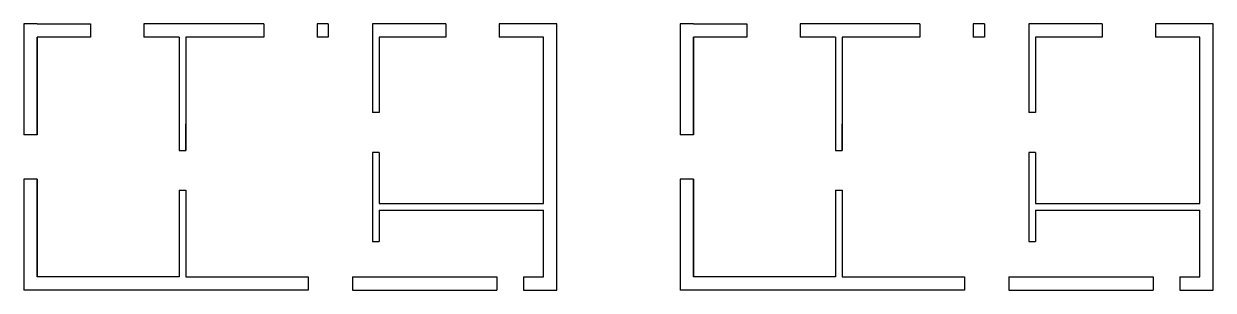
# Model space of a CAD drawing. Header units: metres. Extents: x -46 to 153, y -1 to 83.
# Drawn here: x -25.56 to 1.21, y 60.85 to 66.85 of the extents above; entities that cross this region are included whole.
import ezdxf

# ---------------------------------------------------------------- set-up
doc = ezdxf.new("R2010")
doc.units = ezdxf.units.M
doc.header["$LTSCALE"] = 0.018

msp = doc.modelspace()

# ---------------------------------------------------------------- linework, layer by layer
for p, q in [((-25.561, 66.846), (-25.561, 64.346)), ((-25.261, 66.846), (-25.561, 66.846)), ((-25.261, 66.846), (-24.061, 66.846)), ((-24.061, 66.846), (-24.061, 66.546)), ((-22.861, 66.846), (-22.861, 66.546)), ((-20.161, 66.846), (-22.861, 66.846)), ((-20.161, 66.846), (-20.161, 66.546)), ((-18.711, 66.846), (-18.961, 66.846)), ((-18.961, 66.846), (-18.961, 66.546)), ((-18.711, 66.846), (-18.711, 66.546)), ((-16.061, 66.846), (-17.711, 66.846)), ((-17.711, 66.846), (-17.711, 66.546)), ((-16.061, 66.846), (-16.061, 66.546)), ((-13.561, 66.846), (-14.861, 66.846)), ((-14.861, 66.846), (-14.861, 66.546)), ((-13.561, 60.846), (-13.561, 66.846)), ((-10.79, 66.846), (-10.79, 64.346)), ((-10.49, 66.846), (-10.79, 66.846)), ((-10.49, 66.846), (-9.29, 66.846)), ((-9.29, 66.846), (-9.29, 66.546)), ((-8.09, 66.846), (-8.09, 66.546)), ((-5.39, 66.846), (-8.09, 66.846)), ((-5.39, 66.846), (-5.39, 66.546)), ((-3.94, 66.846), (-4.19, 66.846)), ((-4.19, 66.846), (-4.19, 66.546)), ((-3.94, 66.846), (-3.94, 66.546)), ((-1.29, 66.846), (-2.94, 66.846)), ((-2.94, 66.846), (-2.94, 66.546)), ((-1.29, 66.846), (-1.29, 66.546)), ((1.21, 66.846), (-0.09, 66.846)), ((-0.09, 66.846), (-0.09, 66.546)), ((1.21, 60.846), (1.21, 66.846)), ((-24.061, 66.546), (-25.261, 66.546)), ((-25.261, 66.546), (-25.261, 64.346)), ((-25.261, 64.346), (-25.261, 66.546)), ((-25.261, 66.546), (-25.261, 64.346)), ((-22.061, 66.546), (-22.861, 66.546)), ((-22.061, 66.546), (-22.061, 63.996)), ((-20.161, 66.546), (-21.911, 66.546)), ((-21.911, 66.546), (-21.911, 63.996)), ((-18.711, 66.546), (-18.961, 66.546)), ((-17.711, 66.546), (-17.711, 64.846)), ((-16.061, 66.546), (-17.561, 66.546)), ((-17.561, 66.546), (-17.561, 64.846)), ((-13.861, 66.546), (-14.861, 66.546)), ((-13.861, 62.796), (-13.861, 66.546)), ((-9.29, 66.546), (-10.49, 66.546)), ((-10.49, 66.546), (-10.49, 64.346)), ((-10.49, 64.346), (-10.49, 66.546)), ((-10.49, 66.546), (-10.49, 64.346)), ((-7.29, 66.546), (-8.09, 66.546)), ((-7.29, 66.546), (-7.29, 63.996)), ((-5.39, 66.546), (-7.14, 66.546)), ((-7.14, 66.546), (-7.14, 63.996)), ((-3.94, 66.546), (-4.19, 66.546)), ((-2.94, 66.546), (-2.94, 64.846)), ((-1.29, 66.546), (-2.79, 66.546)), ((-2.79, 66.546), (-2.79, 64.846)), ((0.91, 66.546), (-0.09, 66.546)), ((0.91, 62.796), (0.91, 66.546)), ((-17.561, 64.846), (-17.711, 64.846)), ((-2.79, 64.846), (-2.94, 64.846)), ((-21.911, 63.996), (-21.911, 64.596)), ((-7.14, 63.996), (-7.14, 64.596)), ((-25.261, 64.346), (-25.561, 64.346)), ((-10.49, 64.346), (-10.79, 64.346)), ((-22.061, 63.996), (-21.911, 63.996)), ((-7.29, 63.996), (-7.14, 63.996)), ((-17.561, 63.946), (-17.711, 63.946)), ((-17.711, 63.946), (-17.711, 61.946)), ((-17.561, 63.946), (-17.561, 62.796)), ((-2.79, 63.946), (-2.94, 63.946)), ((-2.94, 63.946), (-2.94, 61.946)), ((-2.79, 63.946), (-2.79, 62.796)), ((-25.561, 63.346), (-25.561, 60.846)), ((-25.261, 63.346), (-25.561, 63.346)), ((-25.261, 63.346), (-25.261, 61.146)), ((-25.261, 61.146), (-25.261, 63.346)), ((-10.79, 63.346), (-10.79, 60.846)), ((-10.49, 63.346), (-10.79, 63.346)), ((-10.49, 63.346), (-10.49, 61.146)), ((-10.49, 61.146), (-10.49, 63.346)), ((-22.061, 63.096), (-21.911, 63.096)), ((-22.061, 63.096), (-22.061, 61.146)), ((-21.911, 63.096), (-21.911, 61.146)), ((-7.29, 63.096), (-7.14, 63.096)), ((-7.29, 63.096), (-7.29, 61.146)), ((-7.14, 63.096), (-7.14, 61.146)), ((-17.561, 62.796), (-13.861, 62.796)), ((-17.561, 62.646), (-13.861, 62.646)), ((-17.561, 62.646), (-17.561, 61.946)), ((-17.561, 62.646), (-16.361, 62.646)), ((-13.861, 61.146), (-13.861, 62.646)), ((-2.79, 62.796), (0.91, 62.796)), ((-2.79, 62.646), (0.91, 62.646)), ((-2.79, 62.646), (-2.79, 61.946)), ((-2.79, 62.646), (-1.59, 62.646)), ((0.91, 61.146), (0.91, 62.646)), ((-17.711, 61.946), (-17.561, 61.946)), ((-2.94, 61.946), (-2.79, 61.946)), ((-22.061, 61.146), (-25.261, 61.146)), ((-21.911, 61.146), (-19.161, 61.146)), ((-19.161, 61.146), (-19.161, 60.846)), ((-18.161, 61.146), (-14.911, 61.146)), ((-18.161, 61.146), (-18.161, 60.846)), ((-14.911, 61.146), (-14.911, 60.846)), ((-14.311, 61.146), (-13.861, 61.146)), ((-14.311, 61.146), (-14.311, 60.846)), ((-7.29, 61.146), (-10.49, 61.146)), ((-7.14, 61.146), (-4.39, 61.146)), ((-4.39, 61.146), (-4.39, 60.846)), ((-3.39, 61.146), (-0.14, 61.146)), ((-3.39, 61.146), (-3.39, 60.846)), ((-0.14, 61.146), (-0.14, 60.846)), ((0.46, 61.146), (0.91, 61.146)), ((0.46, 61.146), (0.46, 60.846)), ((-19.161, 60.846), (-25.561, 60.846)), ((-18.161, 60.846), (-14.911, 60.846)), ((-14.311, 60.846), (-13.561, 60.846)), ((-4.39, 60.846), (-10.79, 60.846)), ((-3.39, 60.846), (-0.14, 60.846)), ((0.46, 60.846), (1.21, 60.846))]:
    msp.add_line(p, q)

doc.saveas('drawing.dxf')
